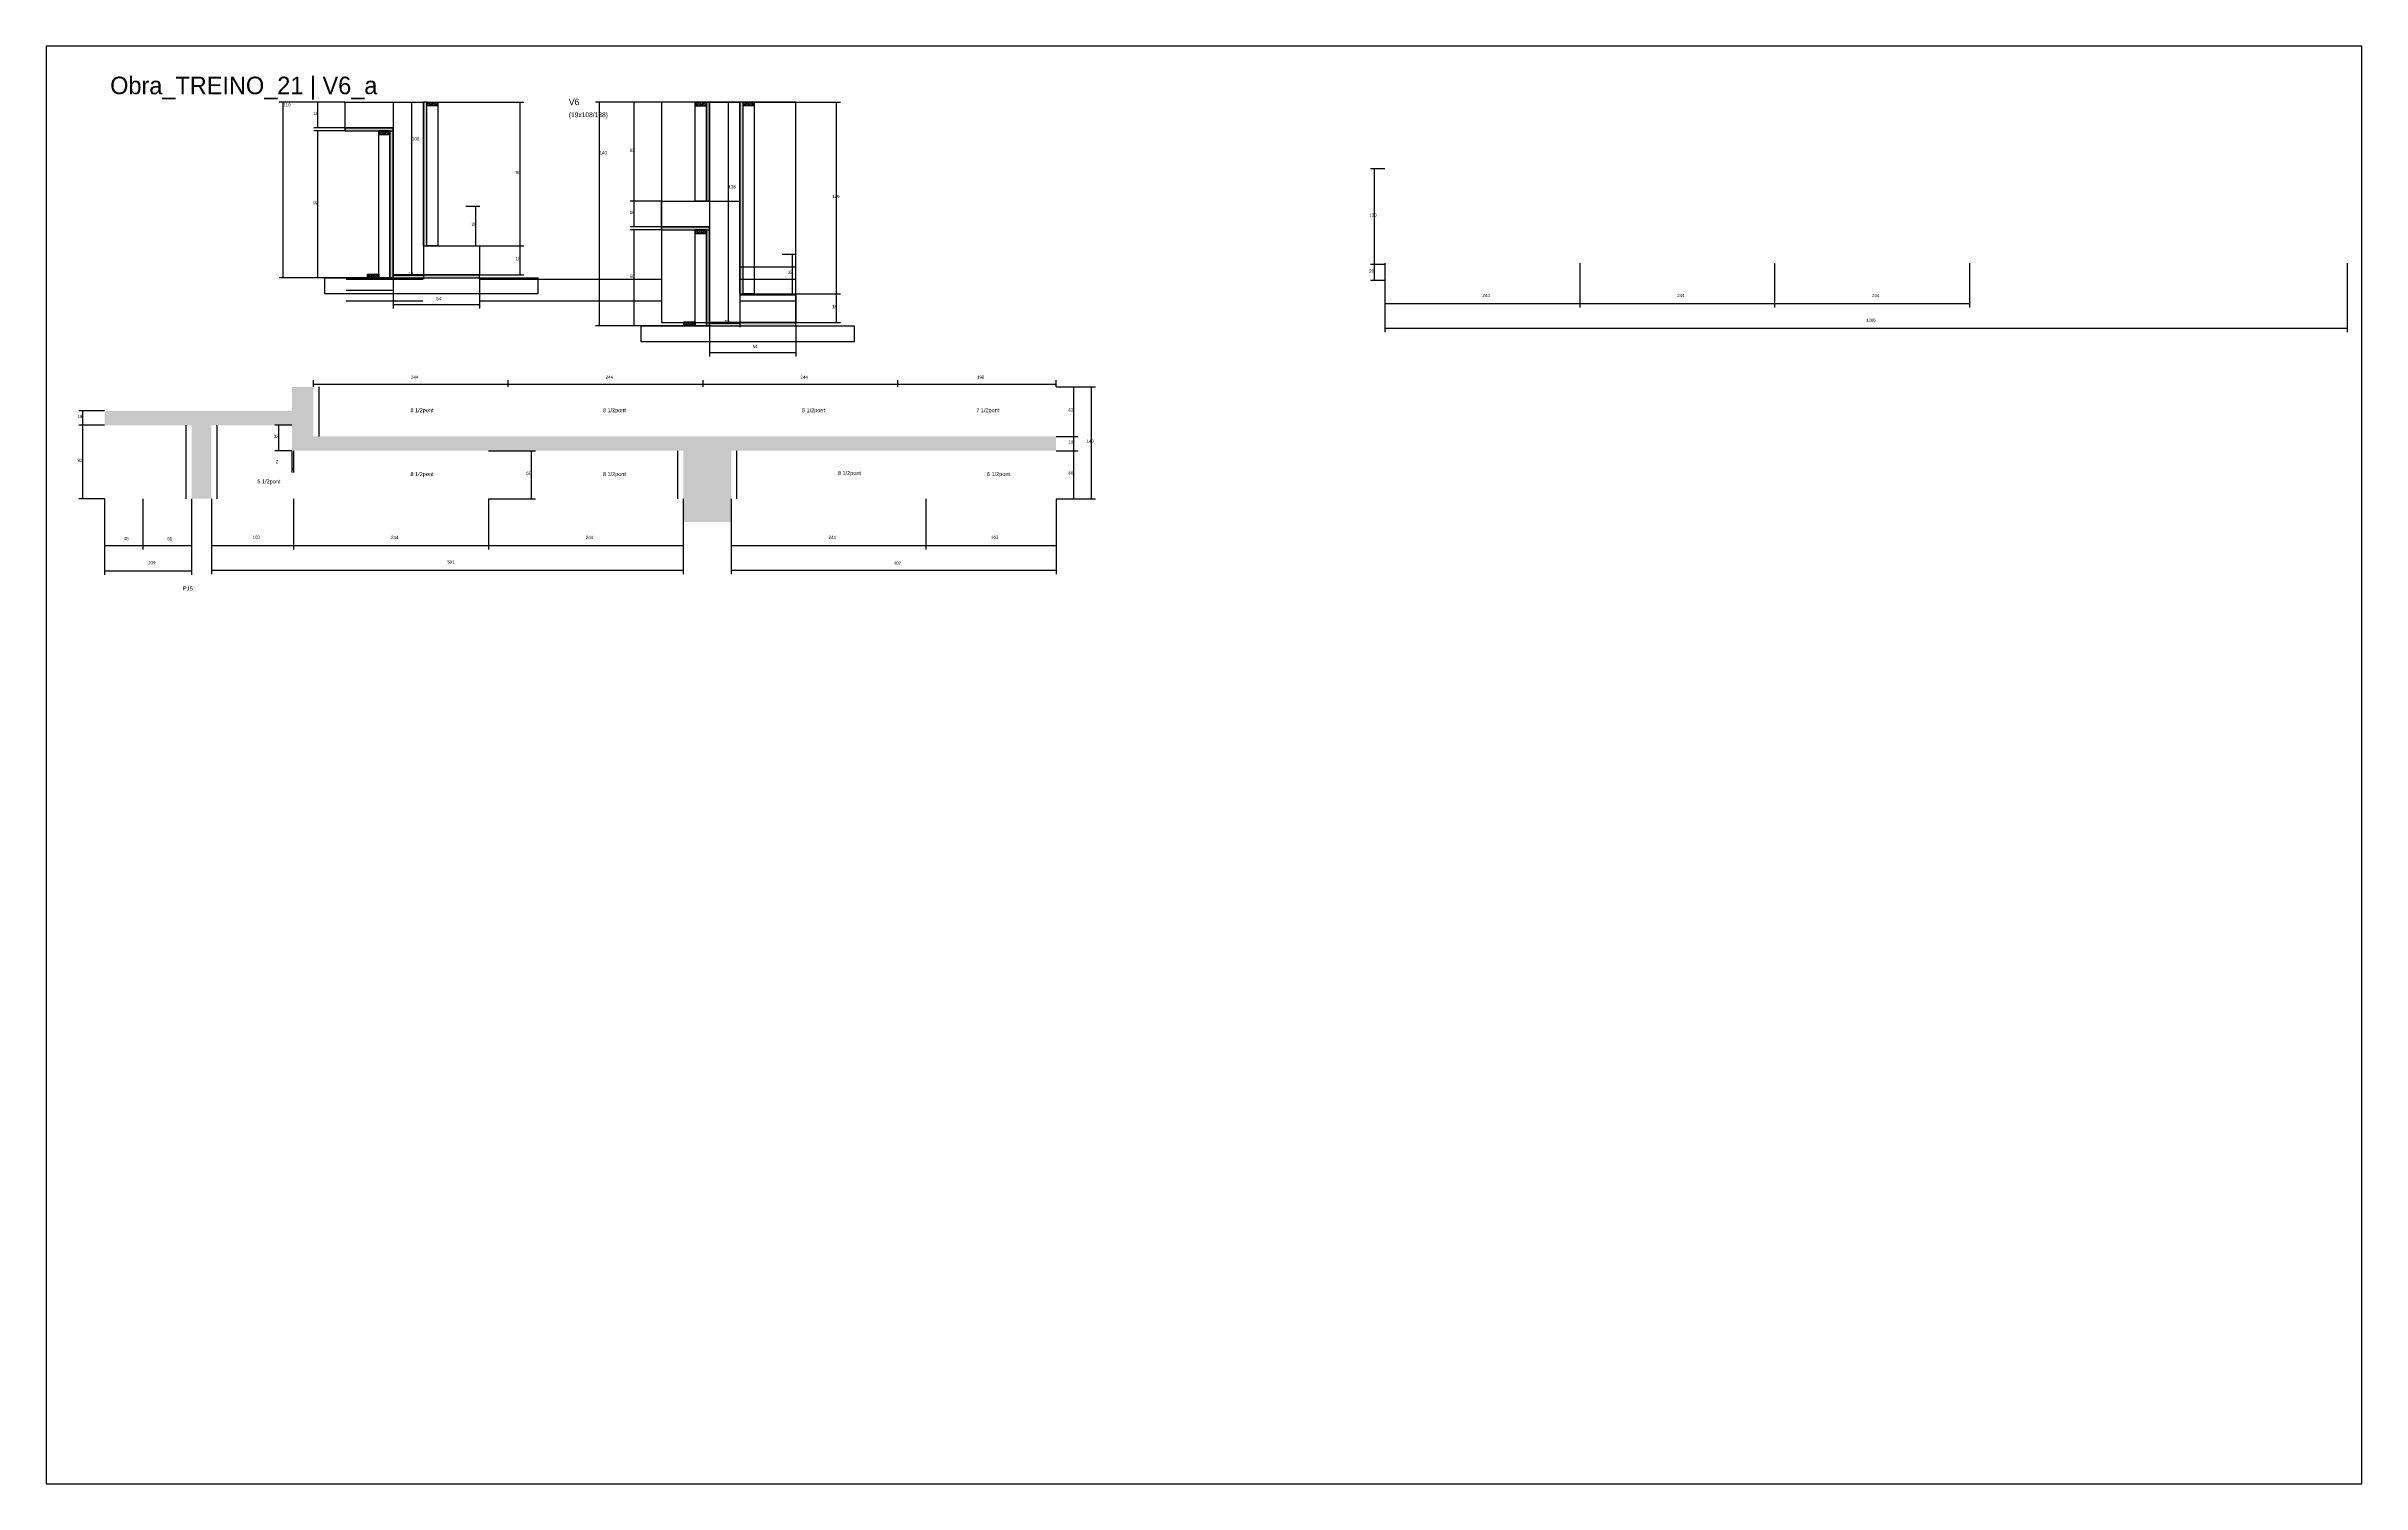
# Model space of a CAD drawing. Header units: metres. Extents: x -41 to 34800, y -36000 to 1848.
# Drawn here: x 2900 to 5800, y -21600 to -19800 of the extents above; entities that cross this region are included whole.
import ezdxf

# ---------------------------------------------------------------- set-up
doc = ezdxf.new("R2010")
doc.units = ezdxf.units.M
for name, color, linetype in [('CELL_BORDER', 8, 'Continuous'), ('CONCRETO', 251, 'Continuous'), ('COTA', 4, 'Continuous'), ('Cota Seção (2x)', 4, 'Continuous'), ('Hachura', 253, 'Continuous'), ('LABEL_ID', 3, 'Continuous'), ('Madeira', 126, 'Continuous'), ('NOMENCLATURA', 7, 'Continuous'), ('Painéis', 200, 'Continuous'), ('SARR_2.2x7', 40, 'Continuous'), ('Texto Seção', 7, 'Continuous')]:
    doc.layers.add(name, color=color, linetype=linetype)

msp = doc.modelspace()

# ---------------------------------------------------------------- hatches: boundary and pattern name
at = {"layer": 'COTA'}
h = msp.add_hatch(dxfattribs=at)
h.set_pattern_fill('AR-CONC', scale=0.03)
h.paths.add_polyline_path([(3234.6, -20226.5), (3207.6, -20226.5), (3207.6, -20256.5), (2973, -20256.5), (2973, -20274.5), (3082, -20274.5), (3082, -20366.5), (3106.8, -20366.5), (3106.8, -20274.5), (3207.6, -20274.5), (3207.6, -20306.5), (3209.8, -20306.5), (3697.8, -20306.5), (3697.8, -20366.5), (3697.8, -20395.5), (3757.8, -20395.5), (3757.8, -20366.5), (3757.8, -20306.5), (4164.8, -20306.5), (4164.8, -20288.5), (3234.6, -20288.5)])
at = {"layer": 'Hachura'}
h = msp.add_hatch(color=8, dxfattribs=at)
h.dxf.hatch_style = 1
h.paths.add_polyline_path([(3372.4, -20050), (3376.4, -20050), (3376.4, -19870), (3372.4, -19870)])
h = msp.add_hatch(dxfattribs=at)
h.set_pattern_fill('ANSI31', scale=0.5)
h.paths.add_polyline_path([(3390.4, -19870), (3390.4, -19874.4), (3390.4, -19874.4), (3376.4, -19874.4), (3376.4, -19874.4), (3376.4, -19870), (3376.4, -19870), (3390.4, -19870)])
h = msp.add_hatch(dxfattribs=at)
h.set_pattern_fill('ANSI31', scale=0.5)
h.paths.add_polyline_path([(3712.7, -19870), (3712.7, -19874.4), (3712.7, -19874.4), (3726.7, -19874.4), (3726.7, -19874.4), (3726.7, -19870), (3726.7, -19870), (3712.7, -19870)])
h = msp.add_hatch(color=8, dxfattribs=at)
h.dxf.hatch_style = 1
h.paths.add_polyline_path([(3726.7, -19870), (3730.7, -19870), (3730.7, -19870), (3730.7, -19994), (3730.7, -19994), (3726.7, -19994), (3726.7, -19994), (3726.7, -19870)])
h = msp.add_hatch(color=8, dxfattribs=at)
h.dxf.hatch_style = 1
h.paths.add_polyline_path([(3768.7, -20110), (3772.7, -20110), (3772.7, -19870), (3768.7, -19870)])
h = msp.add_hatch(dxfattribs=at)
h.set_pattern_fill('ANSI31', scale=0.5)
h.paths.add_polyline_path([(3786.7, -19870), (3786.7, -19874.4), (3786.7, -19874.4), (3772.7, -19874.4), (3772.7, -19874.4), (3772.7, -19870), (3772.7, -19870), (3786.7, -19870)])
h = msp.add_hatch(color=8, dxfattribs=at)
h.dxf.hatch_style = 1
h.paths.add_polyline_path([(3334.4, -19906), (3334.4, -19902), (3334.4, -19902), (3274.4, -19902), (3274.4, -19902), (3274.4, -19906), (3274.4, -19906), (3334.4, -19906)])
h = msp.add_hatch(dxfattribs=at)
h.set_pattern_fill('ANSI31', scale=0.5)
h.paths.add_polyline_path([(3316.4, -19906), (3316.4, -19910.4), (3316.4, -19910.4), (3330.4, -19910.4), (3330.4, -19910.4), (3330.4, -19906), (3330.4, -19906), (3316.4, -19906)])
h = msp.add_hatch(color=8, dxfattribs=at)
h.dxf.hatch_style = 1
h.paths.add_polyline_path([(3334.4, -19906), (3330.4, -19906), (3330.4, -20090), (3334.4, -20090)])
h = msp.add_hatch(color=8, dxfattribs=at)
h.dxf.hatch_style = 1
h.paths.add_polyline_path([(3730.7, -20030), (3730.7, -20026), (3730.7, -20026), (3670.7, -20026), (3670.7, -20026), (3670.7, -20030), (3670.7, -20030), (3730.7, -20030)])
h = msp.add_hatch(dxfattribs=at)
h.set_pattern_fill('ANSI31', scale=0.5)
h.paths.add_polyline_path([(3712.7, -20030), (3712.7, -20034.4), (3712.7, -20034.4), (3726.7, -20034.4), (3726.7, -20034.4), (3726.7, -20030), (3726.7, -20030), (3712.7, -20030)])
h = msp.add_hatch(color=8, dxfattribs=at)
h.dxf.hatch_style = 1
h.paths.add_polyline_path([(3730.7, -20030), (3726.7, -20030), (3726.7, -20150), (3730.7, -20150)])
h = msp.add_hatch(dxfattribs=at)
h.set_pattern_fill('ANSI31', scale=0.5)
h.paths.add_polyline_path([(3302.4, -20089.6), (3302.4, -20085.2), (3302.4, -20085.2), (3316.4, -20085.2), (3316.4, -20085.2), (3316.4, -20089.6), (3316.4, -20089.6), (3302.4, -20089.6)])
h = msp.add_hatch(color=8, dxfattribs=at)
h.dxf.hatch_style = 1
h.paths.add_polyline_path([(3442.4, -20090), (3442.4, -20086), (3442.4, -20086), (3334.4, -20086), (3334.4, -20086), (3334.4, -20090), (3334.4, -20090), (3442.4, -20090)])
h = msp.add_hatch(dxfattribs=at)
h.set_pattern_fill('ANSI31', scale=0.5)
h.paths.add_polyline_path([(3698.7, -20149.6), (3698.7, -20145.2), (3698.7, -20145.2), (3712.7, -20145.2), (3712.7, -20145.2), (3712.7, -20149.6), (3712.7, -20149.6), (3698.7, -20149.6)])
h = msp.add_hatch(color=8, dxfattribs=at)
h.dxf.hatch_style = 1
h.paths.add_polyline_path([(3838.7, -20150), (3838.7, -20146), (3838.7, -20146), (3730.7, -20146), (3730.7, -20146), (3730.7, -20150), (3730.7, -20150), (3838.7, -20150)])

# ---------------------------------------------------------------- linework, layer by layer
at = {"layer": 'CELL_BORDER'}
msp.add_lwpolyline([(2900, -21600), (5800, -21600), (5800, -19800), (2900, -19800)], close=True, dxfattribs=at)
at = {"layer": 'CONCRETO'}
for points in [[(3372.4, -19870), (3372.4, -20050), (3442.4, -20050), (3442.4, -20086), (3442.4, -20086), (3442.4, -20086), (3334.4, -20086), (3334.4, -19902), (3274.4, -19902), (3274.4, -19870), (3372.4, -19870)], [(3768.7, -19870), (3768.7, -20110), (3838.7, -20110), (3838.7, -20146), (3838.7, -20146), (3838.7, -20146), (3730.7, -20146), (3730.7, -20026), (3670.7, -20026), (3670.7, -19994), (3730.7, -19994)], [(3730.7, -19994), (3730.7, -19878), (3730.7, -19870), (3768.7, -19870)]]:
    msp.add_lwpolyline(points, dxfattribs=at)
for points in [[(3670.7, -20146), (3838.7, -20146), (3838.7, -19870), (3670.7, -19870)], [(3730.7, -19994), (3768.7, -19994), (3768.7, -19870), (3730.7, -19870)]]:
    msp.add_lwpolyline(points, close=True, dxfattribs=at)
at = {"layer": 'COTA'}
for p, q in [((3274.4, -19870), (3191.7, -19870)), ((3196.7, -20090), (3196.7, -19870)), ((3274.4, -19870), (3234.9, -19870)), ((3239.9, -19902), (3239.9, -19870)), ((3390.4, -19870), (3498.3, -19870)), ((3493.3, -20050), (3493.3, -19870)), ((3722.3, -19870), (3588, -19870)), ((3593, -20150), (3593, -19870)), ((3722.3, -19870), (3631.2, -19870)), ((3636.2, -19994), (3636.2, -19870)), ((3786.7, -19870), (3894.6, -19870)), ((3889.6, -20110), (3889.6, -19870)), ((3274.4, -19902), (3234.9, -19902)), ((3274.4, -19906), (3234.9, -19906)), ((3239.9, -20090), (3239.9, -19906)), ((4576.7, -19953.4), (4558.4, -19953.4)), ((4563.4, -20073.4), (4563.4, -19953.4)), ((3425.4, -20000.1), (3443.1, -20000.1)), ((3438.1, -20050), (3438.1, -20000.1)), ((3670.7, -19994), (3631.2, -19994)), ((3670.7, -19994), (3631.2, -19994)), ((3636.2, -20026), (3636.2, -19994)), ((3670.7, -20026), (3631.2, -20026)), ((3670.7, -20030), (3631.2, -20030)), ((3636.2, -20150), (3636.2, -20030)), ((3425.4, -20050), (3443.1, -20050)), ((3442.4, -20050), (3498.3, -20050)), ((3442.4, -20050), (3498.3, -20050)), ((3493.3, -20086), (3493.3, -20050)), ((3821.7, -20060.1), (3839.4, -20060.1)), ((3834.4, -20110), (3834.4, -20060.1)), ((3316.4, -20090), (3191.7, -20090)), ((3316.4, -20090), (3234.9, -20090)), ((3334.4, -20090), (3334.4, -20128.4)), ((3442.4, -20086), (3498.3, -20086)), ((3442.4, -20090), (3442.4, -20128.4)), ((4576.7, -20073.4), (4558.4, -20073.4)), ((4576.7, -20073.4), (4558.4, -20073.4)), ((4576.7, -20093.4), (4558.4, -20093.4)), ((4563.4, -20093.4), (4563.4, -20073.4)), ((4576.7, -20071.7), (4576.7, -20127.1)), ((4576.7, -20071.7), (4576.7, -20158.1)), ((4820.7, -20071.7), (4820.7, -20127.1)), ((4820.7, -20071.7), (4820.7, -20127.1)), ((5064.7, -20071.7), (5064.7, -20127.1)), ((5064.7, -20071.7), (5064.7, -20127.1)), ((5308.7, -20071.7), (5308.7, -20127.1)), ((5781.7, -20071.7), (5781.7, -20158.1)), ((3334.4, -20123.4), (3442.4, -20123.4)), ((3821.7, -20110), (3839.4, -20110)), ((3838.7, -20110), (3894.6, -20110)), ((3838.7, -20110), (3894.6, -20110)), ((3889.6, -20146), (3889.6, -20110)), ((4576.7, -20122.1), (4820.7, -20122.1)), ((4820.7, -20122.1), (5064.7, -20122.1)), ((5064.7, -20122.1), (5308.7, -20122.1)), ((3712.7, -20150), (3588, -20150)), ((3712.7, -20150), (3631.2, -20150)), ((3730.7, -20150), (3730.7, -20188.4)), ((3838.7, -20146), (3894.6, -20146)), ((3838.7, -20150), (3838.7, -20188.4)), ((4576.7, -20153.1), (5781.7, -20153.1)), ((3730.7, -20183.4), (3838.7, -20183.4)), ((3234.6, -20226.5), (3234.6, -20217.9)), ((3234.6, -20222.9), (3478.6, -20222.9)), ((3478.6, -20226.5), (3478.6, -20217.9)), ((3478.6, -20226.5), (3478.6, -20217.9)), ((3478.6, -20222.9), (3722.6, -20222.9)), ((3722.6, -20226.5), (3722.6, -20217.9)), ((3722.6, -20226.5), (3722.6, -20217.9)), ((3722.6, -20222.9), (3966.6, -20222.9)), ((3966.6, -20226.5), (3966.6, -20217.9)), ((3966.6, -20226.5), (3966.6, -20217.9)), ((3966.6, -20222.9), (4164.8, -20222.9)), ((4164.8, -20226.5), (4164.8, -20217.9)), ((4164.8, -20226.5), (4214.3, -20226.5)), ((4164.8, -20226.5), (4191.8, -20226.5)), ((4186.8, -20288.5), (4186.8, -20226.5)), ((4209.3, -20366.5), (4209.3, -20226.5)), ((2973, -20256.5), (2940.6, -20256.5)), ((2945.6, -20274.5), (2945.6, -20256.5)), ((2973, -20274.5), (2940.6, -20274.5)), ((2973, -20274.5), (2940.6, -20274.5)), ((2945.6, -20366.5), (2945.6, -20274.5)), ((3207.6, -20274.5), (3186.3, -20274.5)), ((3191.3, -20306.5), (3191.3, -20274.5)), ((4164.8, -20288.5), (4191.8, -20288.5)), ((4164.8, -20288.5), (4191.8, -20288.5)), ((4186.8, -20306.5), (4186.8, -20288.5)), ((3207.6, -20306.5), (3186.3, -20306.5)), ((3207.6, -20306.5), (3207.6, -20333.6)), ((3207.6, -20328.6), (3209.8, -20328.6)), ((3209.8, -20306.5), (3209.8, -20333.6)), ((3453.8, -20306.5), (3512.8, -20306.5)), ((3507.8, -20366.5), (3507.8, -20306.5)), ((4164.8, -20306.5), (4191.8, -20306.5)), ((4164.8, -20306.5), (4191.8, -20306.5)), ((4186.8, -20366.5), (4186.8, -20306.5)), ((2973, -20366.5), (2940.6, -20366.5)), ((2973, -20366.5), (2973, -20461.7)), ((2973, -20366.5), (2973, -20430)), ((3021, -20366.5), (3021, -20430)), ((3021, -20366.5), (3021, -20430)), ((3082, -20366.5), (3082, -20461.7)), ((3082, -20366.5), (3082, -20430)), ((3106.8, -20366.5), (3106.8, -20430)), ((3106.8, -20366.5), (3106.8, -20460.9)), ((3209.8, -20366.5), (3209.8, -20430)), ((3209.8, -20366.5), (3209.8, -20430)), ((3453.8, -20366.5), (3453.8, -20430)), ((3453.8, -20366.5), (3453.8, -20430)), ((3453.8, -20366.5), (3512.8, -20366.5)), ((3697.8, -20366.5), (3697.8, -20430)), ((3697.8, -20381), (3697.8, -20460.9)), ((3757.8, -20366.5), (3757.8, -20430)), ((3757.8, -20381), (3757.8, -20460.9)), ((4001.8, -20366.5), (4001.8, -20430)), ((4001.8, -20366.5), (4001.8, -20430)), ((4164.8, -20366.5), (4191.8, -20366.5)), ((4164.8, -20366.5), (4214.3, -20366.5)), ((4164.8, -20366.5), (4164.8, -20460.9)), ((4164.8, -20378.7), (4164.8, -20430)), ((2973, -20425), (3021, -20425)), ((3021, -20425), (3082, -20425)), ((3106.8, -20425), (3209.8, -20425)), ((3209.8, -20425), (3453.8, -20425)), ((3453.8, -20425), (3697.8, -20425)), ((3757.8, -20425), (4001.8, -20425)), ((4001.8, -20425), (4164.8, -20425)), ((2973, -20456.7), (3082, -20456.7)), ((3106.8, -20455.9), (3697.8, -20455.9)), ((3757.8, -20455.9), (4164.8, -20455.9))]:
    msp.add_line(p, q, dxfattribs=at)
at = {"layer": 'Cota Seção (2x)'}
for p, q in [((3334.4, -19870), (3363, -19870)), ((3334.4, -19870), (3334.4, -20091.6)), ((3358, -20086), (3358, -19870)), ((3372.4, -19870), (3372.4, -20091.6)), ((3730.7, -19870), (3759.3, -19870)), ((3730.7, -19870), (3730.7, -20151.6)), ((3754.3, -20146), (3754.3, -19870)), ((3768.7, -19870), (3768.7, -20151.6)), ((3334.4, -20086), (3363, -20086)), ((3334.4, -20086.6), (3372.4, -20086.6)), ((3730.7, -20146), (3759.3, -20146)), ((3730.7, -20146.6), (3768.7, -20146.6))]:
    msp.add_line(p, q, dxfattribs=at)
at = {"layer": 'Madeira'}
for points in [[(3390.4, -19870), (3390.4, -19874.4), (3376.4, -19874.4), (3376.4, -19870)], [(3390.4, -20050), (3376.4, -20050), (3376.4, -19870), (3390.4, -19870)], [(3712.7, -19870), (3712.7, -19874.4), (3726.7, -19874.4), (3726.7, -19870)], [(3712.7, -19870), (3726.7, -19870), (3726.7, -19994), (3712.7, -19994)], [(3786.7, -19870), (3786.7, -19874.4), (3772.7, -19874.4), (3772.7, -19870)], [(3786.7, -20110), (3772.7, -20110), (3772.7, -19870), (3786.7, -19870)], [(3316.4, -19906), (3316.4, -19910.4), (3330.4, -19910.4), (3330.4, -19906)], [(3316.4, -19906), (3330.4, -19906), (3330.4, -20090), (3316.4, -20090)], [(3712.7, -20030), (3712.7, -20034.4), (3726.7, -20034.4), (3726.7, -20030)], [(3712.7, -20030), (3726.7, -20030), (3726.7, -20150), (3712.7, -20150)], [(3515.6, -20110), (3248.7, -20110), (3248.7, -20090), (3515.6, -20090)], [(3302.4, -20089.6), (3302.4, -20085.2), (3316.4, -20085.2), (3316.4, -20089.6)], [(3911.9, -20170), (3645, -20170), (3645, -20150), (3911.9, -20150)], [(3698.7, -20149.6), (3698.7, -20145.2), (3712.7, -20145.2), (3712.7, -20149.6)]]:
    msp.add_lwpolyline(points, close=True, dxfattribs=at)
at = {"layer": 'Painéis'}
for p, q in [((3372.4, -20050), (3372.4, -19870)), ((3730.7, -19994), (3730.7, -19870)), ((3768.7, -20110), (3768.7, -19870)), ((3274.4, -19902), (3334.4, -19902)), ((3274.4, -19906), (3274.4, -19902)), ((3334.4, -19906), (3334.4, -19902)), ((3334.4, -20090), (3334.4, -19906)), ((3670.7, -20026), (3730.7, -20026)), ((3670.7, -20030), (3670.7, -20026)), ((3730.7, -20030), (3730.7, -20026)), ((3730.7, -20150), (3730.7, -20030)), ((3334.4, -20086), (3442.4, -20086)), ((3334.4, -20090), (3334.4, -20086)), ((3442.4, -20090), (3442.4, -20086)), ((3730.7, -20146), (3838.7, -20146)), ((3730.7, -20150), (3730.7, -20146)), ((3838.7, -20150), (3838.7, -20146))]:
    msp.add_line(p, q, dxfattribs=at)
for points in [[(3376.4, -19870), (3372.4, -19870), (3372.4, -20050), (3376.4, -20050)], [(3726.7, -19870), (3730.7, -19870), (3730.7, -19994), (3726.7, -19994)], [(3772.7, -19870), (3768.7, -19870), (3768.7, -20110), (3772.7, -20110)], [(3334.4, -19906), (3334.4, -19902), (3274.4, -19902), (3274.4, -19906)], [(3330.4, -19906), (3334.4, -19906), (3334.4, -20090), (3330.4, -20090)], [(3730.7, -20030), (3730.7, -20026), (3670.7, -20026), (3670.7, -20030)], [(3726.7, -20030), (3730.7, -20030), (3730.7, -20150), (3726.7, -20150)], [(3442.4, -20090), (3442.4, -20086), (3334.4, -20086), (3334.4, -20090)], [(3838.7, -20150), (3838.7, -20146), (3730.7, -20146), (3730.7, -20150)]]:
    msp.add_lwpolyline(points, close=True, dxfattribs=at)
at = {"layer": 'SARR_2.2x7'}
for p, q in [((3275.4, -20091.8), (3333.7, -20091.8)), ((3335.7, -20091.8), (3371.7, -20091.8)), ((3443.7, -20091.8), (3669.7, -20091.8)), ((3769.7, -20076.3), (3837.7, -20076.3)), ((3769.7, -20091.8), (3837.7, -20091.8)), ((3275.4, -20105.3), (3333.7, -20105.3)), ((3275.4, -20118.9), (3333.7, -20118.9)), ((3335.7, -20118.9), (3371.7, -20118.9)), ((3443.7, -20118.9), (3669.7, -20118.9)), ((3769.7, -20111.1), (3837.7, -20111.1)), ((3769.7, -20118.9), (3837.7, -20118.9)), ((3241.6, -20288.5), (3241.6, -20226.5)), ((3075, -20366.5), (3075, -20274.5)), ((3113.8, -20366.5), (3113.8, -20274.5)), ((3690.8, -20366.5), (3690.8, -20306.5)), ((3764.8, -20366.5), (3764.8, -20306.5))]:
    msp.add_line(p, q, dxfattribs=at)

# ---------------------------------------------------------------- texts
at = {"layer": 'COTA'}
for s, p in [('110', (3196.7, -19875.3)), ('16', (3234.4, -19886)), ('140', (3593, -19935.3)), ('62', (3630.7, -19932)), ('90', (3487.8, -19960)), ('92', (3234.4, -19998)), ('16', (3630.7, -20010)), ('120', (3884.1, -19990)), ('120', (4556.9, -20013.4)), ('25', (3432.6, -20025)), ('18', (3487.8, -20068)), ('60', (3630.7, -20090)), ('25', (3828.9, -20085)), ('20', (4556.9, -20083.4)), ('54', (3388.4, -20117.9)), ('18', (3884.1, -20128)), ('244', (4698.7, -20114)), ('244', (4942.7, -20114)), ('244', (5186.7, -20114)), ('1205', (5179.2, -20145)), ('54', (3784.7, -20177.9)), ('244', (3356.6, -20216.4)), ('244', (3600.6, -20216.4)), ('244', (3844.6, -20216.4)), ('198', (4065.7, -20216.4)), ('18', (2939.1, -20265.5)), ('62', (4180.3, -20257.5)), ('32', (3184.8, -20290.5)), ('18', (4180.3, -20297.5)), ('140', (4202.8, -20296.5)), ('92', (2939.1, -20320.5)), ('2', (3187.3, -20322.1)), ('60', (3501.3, -20336.5)), ('60', (4180.3, -20336.5)), ('48', (2997, -20418.5)), ('61', (3051.5, -20418.5)), ('103', (3158.3, -20416.7)), ('244', (3331.8, -20416.9)), ('244', (3575.8, -20416.9)), ('244', (3879.8, -20416.9)), ('163', (4083.3, -20416.7)), ('109', (3027.5, -20448.6)), ('591', (3402.3, -20447.8)), ('407', (3961.3, -20449.4))]:
    msp.add_text(s, height=4, dxfattribs=at).set_placement(p)
at = {"layer": 'Cota Seção (2x)'}
for s, p in [('108', (3358, -19917.9)), ('138', (3754.3, -19977.9)), ('19', (3353.4, -20086.6)), ('19', (3749.7, -20146.6))]:
    msp.add_text(s, height=4, dxfattribs=at).set_placement(p)
at = {"layer": 'LABEL_ID'}
msp.add_text('Obra_TREINO_21 | V6_a', height=22, dxfattribs=at).set_placement((2980, -19860))
at = {"layer": 'NOMENCLATURA'}
for s, p in [('8 1/2pont', (3356.1, -20258.2)), ('8 1/2pont', (3597.1, -20258.2)), ('8 1/2pont', (3846.5, -20258.2)), ('7 1/2pont', (4064.8, -20258.2)), ('5 1/2pont', (3164.4, -20347.3)), ('8 1/2pont', (3356.1, -20338.2)), ('8 1/2pont', (3597.1, -20338.2)), ('8 1/2pont', (3891.5, -20337)), ('6 1/2pont', (4078.1, -20338.2)), ('P15', (3071.2, -20481.4))]:
    msp.add_text(s, height=5, dxfattribs=at).set_placement(p)
at = {"layer": 'Texto Seção'}
for s, height, p in [('V6', 8, (3554.5, -19873.7)), ('(19x108/138)', 6, (3554.5, -19888.7))]:
    msp.add_text(s, height=height, dxfattribs=at).set_placement(p)

doc.saveas('drawing.dxf')
